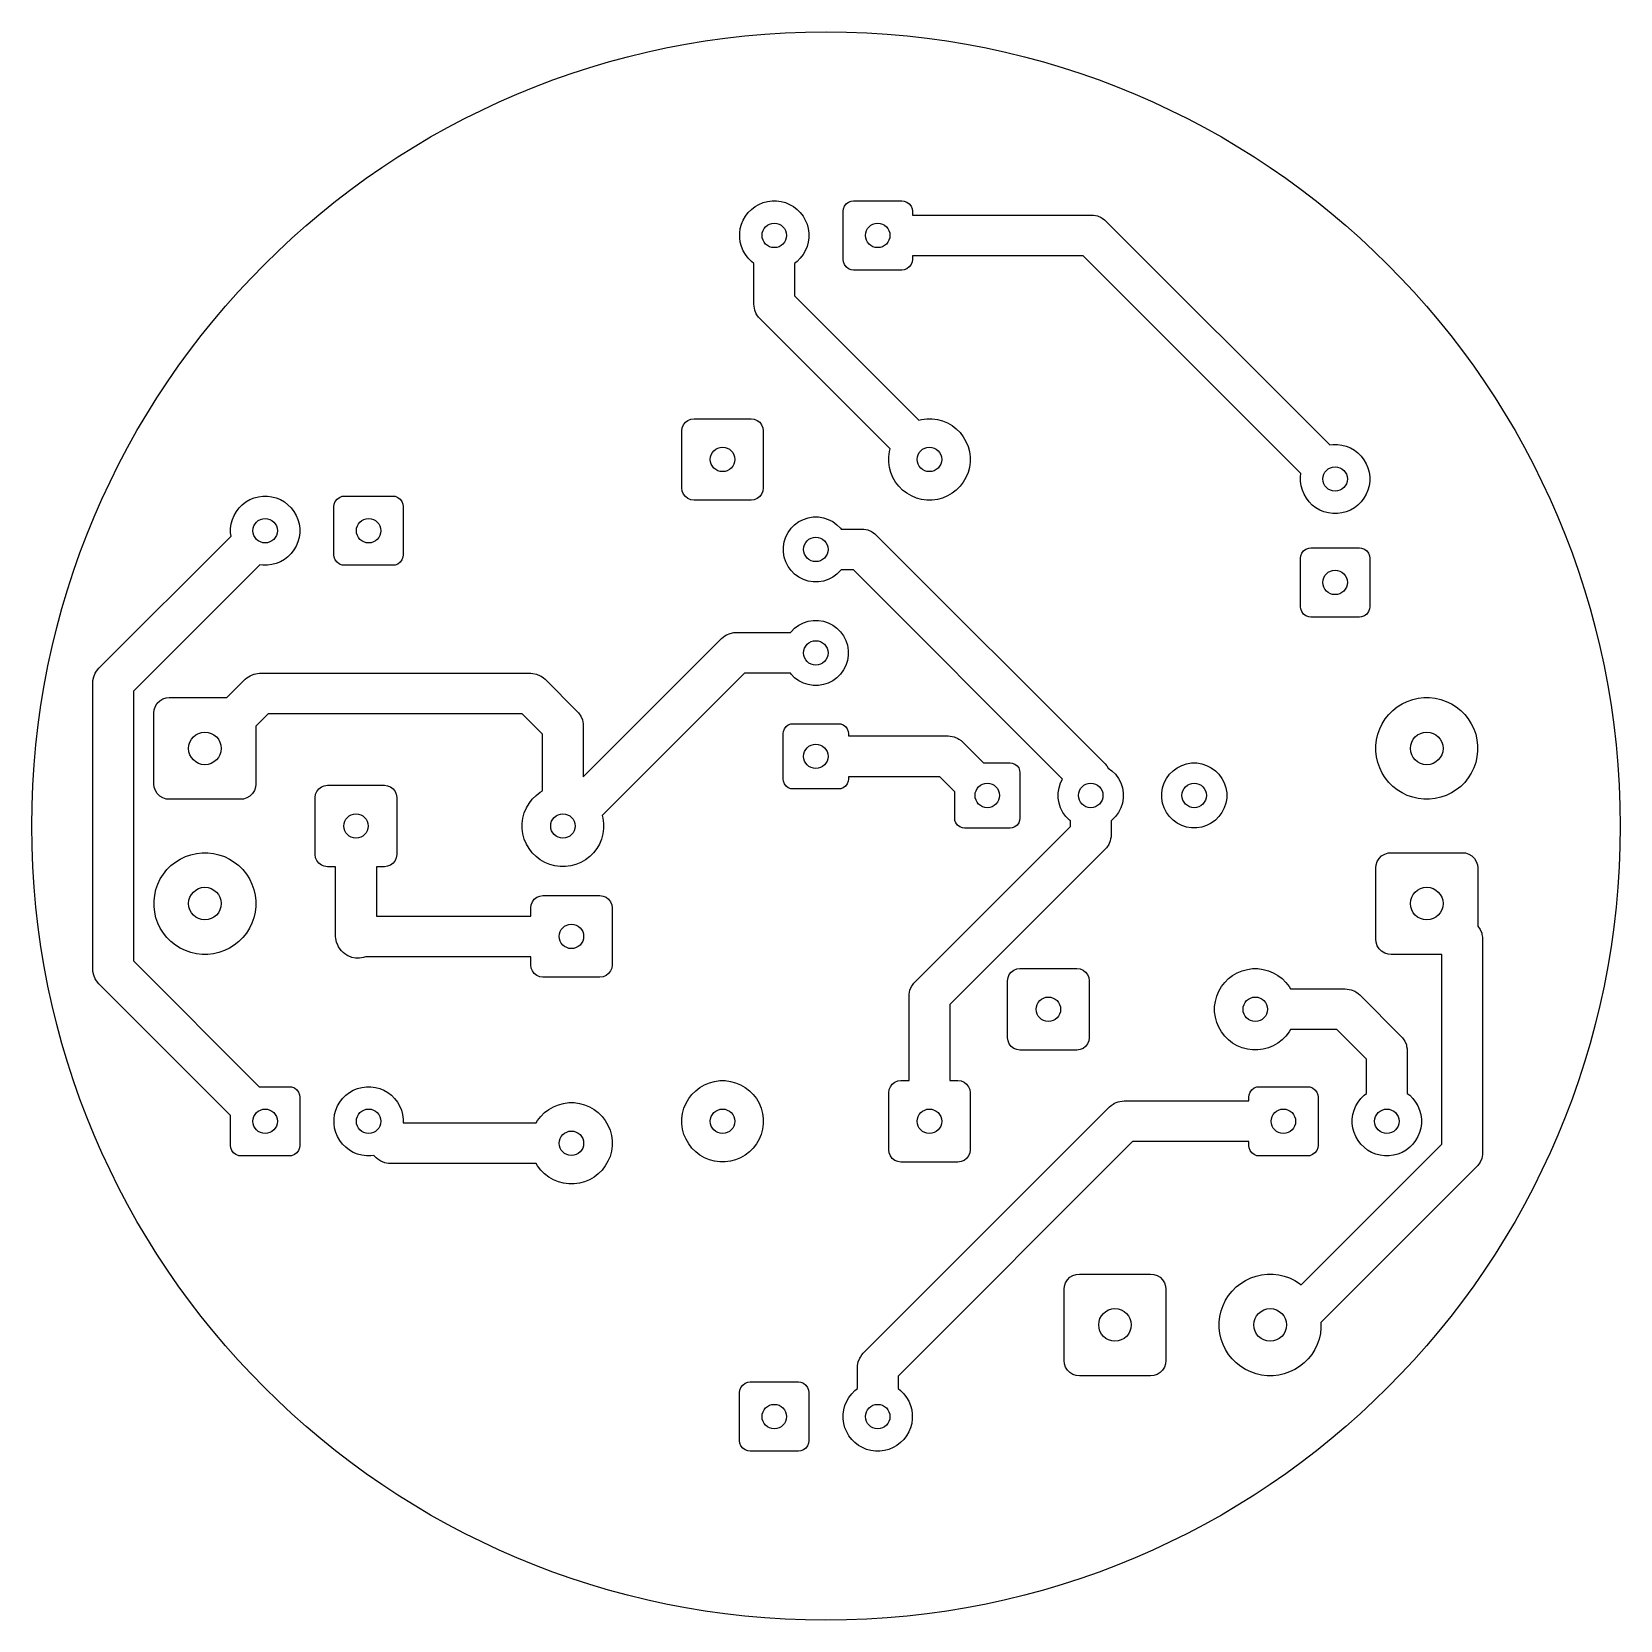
# Model space of a CAD drawing. Header units: millimetres. Extents: x -39 to 39, y -39 to 39.
import ezdxf

# ---------------------------------------------------------------- set-up
doc = ezdxf.new("R2010")
doc.units = ezdxf.units.MM
doc.layers.add('B.Cu', color=153, linetype='CONTINUOUS', true_color=0x4d7fc4)

msp = doc.modelspace()

# ---------------------------------------------------------------- linework, layer by layer
at = {"layer": 'B.Cu', "linetype": 'CONTINUOUS'}
for p, q in [((-3.484469, 30.413498), (-3.291891, 30.524684)), ((-3.291891, 30.524684), (-3.086447, 30.609781)), ((-3.086447, 30.609781), (-2.871654, 30.667335)), ((-2.871654, 30.667335), (-2.651185, 30.69636)), ((-2.651185, 30.69636), (-2.428815, 30.69636)), ((-2.428815, 30.69636), (-2.208346, 30.667335)), ((-2.208346, 30.667335), (-1.993553, 30.609781)), ((-1.993553, 30.609781), (-1.788109, 30.524684)), ((-1.788109, 30.524684), (-1.595531, 30.413498)), ((0.851655, 30.298408), (0.902384, 30.434417)), ((0.902384, 30.434417), (0.989376, 30.550624)), ((0.989376, 30.550624), (1.105583, 30.637616)), ((1.105583, 30.637616), (1.241592, 30.688345)), ((1.241592, 30.688345), (1.35, 30.7)), ((1.35, 30.7), (3.73, 30.7)), ((3.73, 30.7), (3.838408, 30.688345)), ((3.838408, 30.688345), (3.974417, 30.637616)), ((3.974417, 30.637616), (4.090624, 30.550624)), ((4.090624, 30.550624), (4.177616, 30.434417)), ((4.177616, 30.434417), (4.228345, 30.298408)), ((-4.149781, 29.546447), (-4.064684, 29.751891)), ((-4.064684, 29.751891), (-3.953498, 29.944469)), ((-3.953498, 29.944469), (-3.818128, 30.120888)), ((-3.818128, 30.120888), (-3.660888, 30.278128)), ((-3.660888, 30.278128), (-3.484469, 30.413498)), ((-1.595531, 30.413498), (-1.419112, 30.278128)), ((-1.419112, 30.278128), (-1.261872, 30.120888)), ((-1.261872, 30.120888), (-1.126502, 29.944469)), ((-1.126502, 29.944469), (-1.015316, 29.751891)), ((-1.015316, 29.751891), (-0.930219, 29.546447)), ((0.84, 30.19), (0.851655, 30.298408)), ((0.84, 27.81), (0.84, 30.19)), ((4.228345, 30.298408), (4.24, 30.19)), ((4.24, 30.19), (4.24, 30)), ((4.24, 30), (13.04, 30)), ((13.04, 30), (13.138017, 29.995185)), ((13.138017, 29.995185), (13.330285, 29.95694)), ((13.330285, 29.95694), (13.511397, 29.881921)), ((13.511397, 29.881921), (13.558012, 29.850774)), ((13.558012, 29.850774), (13.674394, 29.773011)), ((13.674394, 29.773011), (13.747107, 29.707107)), ((13.747107, 29.707107), (24.737742, 18.716472)), ((-4.23636, 29.111185), (-4.207335, 29.331654)), ((-4.23636, 28.888815), (-4.23636, 29.111185)), ((-4.207335, 28.668346), (-4.23636, 28.888815)), ((-4.207335, 29.331654), (-4.149781, 29.546447)), ((-0.930219, 29.546447), (-0.872665, 29.331654)), ((-0.872665, 29.331654), (-0.84364, 29.111185)), ((-0.84364, 28.888815), (-0.872665, 28.668346)), ((-0.84364, 29.111185), (-0.84364, 28.888815)), ((-4.149781, 28.453553), (-4.207335, 28.668346)), ((-4.064684, 28.248109), (-4.149781, 28.453553)), ((-3.953498, 28.055531), (-4.064684, 28.248109)), ((-1.015316, 28.248109), (-1.126502, 28.055531)), ((-0.930219, 28.453553), (-1.015316, 28.248109)), ((-0.872665, 28.668346), (-0.930219, 28.453553)), ((-3.818128, 27.879112), (-3.953498, 28.055531)), ((-3.660888, 27.721872), (-3.818128, 27.879112)), ((-3.54, 27.629113), (-3.660888, 27.721872)), ((-3.54, 25.62), (-3.54, 27.629113)), ((-1.419112, 27.721872), (-1.54, 27.629113)), ((-1.54, 27.629113), (-1.54, 26.034214)), ((-1.261872, 27.879112), (-1.419112, 27.721872)), ((-1.126502, 28.055531), (-1.261872, 27.879112)), ((0.851655, 27.701592), (0.84, 27.81)), ((0.902384, 27.565583), (0.851655, 27.701592)), ((0.989376, 27.449376), (0.902384, 27.565583)), ((1.105583, 27.362384), (0.989376, 27.449376)), ((1.241592, 27.311655), (1.105583, 27.362384)), ((1.35, 27.3), (1.241592, 27.311655)), ((3.838408, 27.311655), (3.73, 27.3)), ((3.974417, 27.362384), (3.838408, 27.311655)), ((4.090624, 27.449376), (3.974417, 27.362384)), ((4.177616, 27.565583), (4.090624, 27.449376)), ((4.228345, 27.701592), (4.177616, 27.565583)), ((4.24, 27.81), (4.228345, 27.701592)), ((12.625786, 28), (4.24, 28)), ((4.24, 28), (4.24, 27.81)), ((23.323528, 17.302258), (12.625786, 28)), ((3.73, 27.3), (1.35, 27.3)), ((-1.54, 26.034214), (4.565858, 19.928356)), ((-3.535185, 25.521983), (-3.54, 25.62)), ((-3.49694, 25.329715), (-3.535185, 25.521983)), ((-3.421921, 25.148603), (-3.49694, 25.329715)), ((-3.390774, 25.101988), (-3.421921, 25.148603)), ((-3.313011, 24.985606), (-3.390774, 25.101988)), ((-3.247107, 24.912893), (-3.313011, 24.985606)), ((3.151644, 18.514142), (-3.247107, 24.912893)), ((-7.08, 19.4), (-7.059555, 19.555291)), ((-7.059555, 19.555291), (-6.999615, 19.7)), ((-6.999615, 19.7), (-6.904264, 19.824264)), ((-6.904264, 19.824264), (-6.78, 19.919615)), ((-6.78, 19.919615), (-6.635291, 19.979555)), ((-6.635291, 19.979555), (-6.48, 20)), ((-6.48, 20), (-3.68, 20)), ((-3.68, 20), (-3.524709, 19.979555)), ((-3.524709, 19.979555), (-3.38, 19.919615)), ((-3.38, 19.919615), (-3.255736, 19.824264)), ((-3.255736, 19.824264), (-3.160385, 19.7)), ((-3.160385, 19.7), (-3.100445, 19.555291)), ((-3.100445, 19.555291), (-3.08, 19.4)), ((4.565858, 19.928356), (4.689819, 19.961571)), ((4.689819, 19.961571), (4.949194, 19.995718)), ((4.949194, 19.995718), (5.210806, 19.995718)), ((5.210806, 19.995718), (5.470181, 19.961571)), ((5.470181, 19.961571), (5.722879, 19.89386)), ((5.722879, 19.89386), (5.964577, 19.793745)), ((5.964577, 19.793745), (6.19114, 19.662939)), ((6.19114, 19.662939), (6.398692, 19.50368)), ((6.398692, 19.50368), (6.58368, 19.318692)), ((-7.08, 16.6), (-7.08, 19.4)), ((-3.08, 19.4), (-3.08, 16.6)), ((6.58368, 19.318692), (6.742939, 19.11114)), ((6.742939, 19.11114), (6.873745, 18.884577)), ((6.873745, 18.884577), (6.97386, 18.642879)), ((24.737742, 18.716472), (24.888815, 18.73636)), ((24.888815, 18.73636), (25.111185, 18.73636)), ((25.111185, 18.73636), (25.331654, 18.707335)), ((3.084282, 18.130806), (3.118429, 18.390181)), ((3.084282, 17.869194), (3.084282, 18.130806)), ((3.118429, 18.390181), (3.151644, 18.514142)), ((6.97386, 18.642879), (7.041571, 18.390181)), ((7.041571, 18.390181), (7.075718, 18.130806)), ((7.075718, 18.130806), (7.075718, 17.869194)), ((25.331654, 18.707335), (25.546447, 18.649781)), ((25.546447, 18.649781), (25.751891, 18.564684)), ((25.751891, 18.564684), (25.944469, 18.453498)), ((25.944469, 18.453498), (26.120888, 18.318128)), ((26.120888, 18.318128), (26.278128, 18.160888)), ((26.278128, 18.160888), (26.413498, 17.984469)), ((26.413498, 17.984469), (26.524684, 17.791891)), ((3.118429, 17.609819), (3.084282, 17.869194)), ((3.18614, 17.357121), (3.118429, 17.609819)), ((3.286255, 17.115423), (3.18614, 17.357121)), ((6.97386, 17.357121), (6.873745, 17.115423)), ((7.041571, 17.609819), (6.97386, 17.357121)), ((7.075718, 17.869194), (7.041571, 17.609819)), ((23.30364, 17.151185), (23.323528, 17.302258)), ((26.524684, 17.791891), (26.609781, 17.586447)), ((26.609781, 17.586447), (26.667335, 17.371654)), ((26.667335, 17.371654), (26.69636, 17.151185)), ((-7.059555, 16.444709), (-7.08, 16.6)), ((-6.999615, 16.3), (-7.059555, 16.444709)), ((-3.100445, 16.444709), (-3.160385, 16.3)), ((-3.08, 16.6), (-3.100445, 16.444709)), ((3.417061, 16.88886), (3.286255, 17.115423)), ((3.57632, 16.681308), (3.417061, 16.88886)), ((3.761308, 16.49632), (3.57632, 16.681308)), ((3.96886, 16.337061), (3.761308, 16.49632)), ((6.398692, 16.49632), (6.19114, 16.337061)), ((6.58368, 16.681308), (6.398692, 16.49632)), ((6.742939, 16.88886), (6.58368, 16.681308)), ((6.873745, 17.115423), (6.742939, 16.88886)), ((23.30364, 16.928815), (23.30364, 17.151185)), ((23.332665, 16.708346), (23.30364, 16.928815)), ((23.390219, 16.493553), (23.332665, 16.708346)), ((23.475316, 16.288109), (23.390219, 16.493553)), ((26.609781, 16.493553), (26.524684, 16.288109)), ((26.667335, 16.708346), (26.609781, 16.493553)), ((26.69636, 16.928815), (26.667335, 16.708346)), ((26.69636, 17.151185), (26.69636, 16.928815)), ((-28.953498, 15.444469), (-28.818128, 15.620888)), ((-28.818128, 15.620888), (-28.660888, 15.778128)), ((-28.660888, 15.778128), (-28.484469, 15.913498)), ((-28.484469, 15.913498), (-28.291891, 16.024684)), ((-28.291891, 16.024684), (-28.086447, 16.109781)), ((-28.086447, 16.109781), (-27.871654, 16.167335)), ((-27.871654, 16.167335), (-27.651185, 16.19636)), ((-27.651185, 16.19636), (-27.428815, 16.19636)), ((-27.428815, 16.19636), (-27.208346, 16.167335)), ((-27.208346, 16.167335), (-26.993553, 16.109781)), ((-26.993553, 16.109781), (-26.788109, 16.024684)), ((-26.788109, 16.024684), (-26.595531, 15.913498)), ((-26.595531, 15.913498), (-26.419112, 15.778128)), ((-26.419112, 15.778128), (-26.261872, 15.620888)), ((-26.261872, 15.620888), (-26.126502, 15.444469)), ((-24.16, 15.69), (-24.148345, 15.798408)), ((-24.16, 13.31), (-24.16, 15.69)), ((-24.148345, 15.798408), (-24.097616, 15.934417)), ((-24.097616, 15.934417), (-24.010624, 16.050624)), ((-24.010624, 16.050624), (-23.894417, 16.137616)), ((-23.894417, 16.137616), (-23.758408, 16.188345)), ((-23.758408, 16.188345), (-23.65, 16.2)), ((-23.65, 16.2), (-21.27, 16.2)), ((-21.27, 16.2), (-21.161592, 16.188345)), ((-21.161592, 16.188345), (-21.025583, 16.137616)), ((-21.025583, 16.137616), (-20.909376, 16.050624)), ((-20.909376, 16.050624), (-20.822384, 15.934417)), ((-20.822384, 15.934417), (-20.771655, 15.798408)), ((-20.771655, 15.798408), (-20.76, 15.69)), ((-20.76, 15.69), (-20.76, 13.31)), ((-6.904264, 16.175736), (-6.999615, 16.3)), ((-6.78, 16.080385), (-6.904264, 16.175736)), ((-6.635291, 16.020445), (-6.78, 16.080385)), ((-6.48, 16), (-6.635291, 16.020445)), ((-3.68, 16), (-6.48, 16)), ((-3.524709, 16.020445), (-3.68, 16)), ((-3.38, 16.080385), (-3.524709, 16.020445)), ((-3.255736, 16.175736), (-3.38, 16.080385)), ((-3.160385, 16.3), (-3.255736, 16.175736)), ((4.195423, 16.206255), (3.96886, 16.337061)), ((4.437121, 16.10614), (4.195423, 16.206255)), ((4.689819, 16.038429), (4.437121, 16.10614)), ((4.949194, 16.004282), (4.689819, 16.038429)), ((5.210806, 16.004282), (4.949194, 16.004282)), ((5.470181, 16.038429), (5.210806, 16.004282)), ((5.722879, 16.10614), (5.470181, 16.038429)), ((5.964577, 16.206255), (5.722879, 16.10614)), ((6.19114, 16.337061), (5.964577, 16.206255)), ((23.586502, 16.095531), (23.475316, 16.288109)), ((23.721872, 15.919112), (23.586502, 16.095531)), ((23.879112, 15.761872), (23.721872, 15.919112)), ((24.055531, 15.626502), (23.879112, 15.761872)), ((24.248109, 15.515316), (24.055531, 15.626502)), ((25.944469, 15.626502), (25.751891, 15.515316)), ((26.120888, 15.761872), (25.944469, 15.626502)), ((26.278128, 15.919112), (26.120888, 15.761872)), ((26.413498, 16.095531), (26.278128, 15.919112)), ((26.524684, 16.288109), (26.413498, 16.095531)), ((-29.23636, 14.611185), (-29.207335, 14.831654)), ((-29.207335, 14.831654), (-29.149781, 15.046447)), ((-29.149781, 15.046447), (-29.064684, 15.251891)), ((-29.064684, 15.251891), (-28.953498, 15.444469)), ((-26.126502, 15.444469), (-26.015316, 15.251891)), ((-26.015316, 15.251891), (-25.930219, 15.046447)), ((-25.930219, 15.046447), (-25.872665, 14.831654)), ((-25.872665, 14.831654), (-25.84364, 14.611185)), ((-1.539117, 14.79665), (-1.335998, 14.944224)), ((-1.335998, 14.944224), (-1.112293, 15.058207)), ((-1.112293, 15.058207), (-0.873513, 15.135792)), ((-0.873513, 15.135792), (-0.625535, 15.175068)), ((-0.625535, 15.175068), (-0.374465, 15.175068)), ((-0.374465, 15.175068), (-0.126487, 15.135792)), ((-0.126487, 15.135792), (0.112293, 15.058207)), ((0.112293, 15.058207), (0.335998, 14.944224)), ((0.335998, 14.944224), (0.539117, 14.79665)), ((24.453553, 15.430219), (24.248109, 15.515316)), ((24.668346, 15.372665), (24.453553, 15.430219)), ((24.888815, 15.34364), (24.668346, 15.372665)), ((25.111185, 15.34364), (24.888815, 15.34364)), ((25.331654, 15.372665), (25.111185, 15.34364)), ((25.546447, 15.430219), (25.331654, 15.372665)), ((25.751891, 15.515316), (25.546447, 15.430219)), ((-35.707107, 7.747107), (-29.216472, 14.237743)), ((-29.23636, 14.388815), (-29.23636, 14.611185)), ((-29.216472, 14.237743), (-29.23636, 14.388815)), ((-25.872665, 14.168346), (-25.930219, 13.953553)), ((-25.84364, 14.388815), (-25.872665, 14.168346)), ((-25.84364, 14.611185), (-25.84364, 14.388815)), ((-2.055792, 13.953513), (-1.978207, 14.192293)), ((-1.978207, 14.192293), (-1.864224, 14.415998)), ((-1.864224, 14.415998), (-1.71665, 14.619117)), ((-1.71665, 14.619117), (-1.539117, 14.79665)), ((0.539117, 14.79665), (0.71665, 14.619117)), ((0.71665, 14.619117), (0.74507, 14.58)), ((0.74507, 14.58), (1.762741, 14.58)), ((1.762741, 14.58), (1.860758, 14.575185)), ((1.860758, 14.575185), (2.053026, 14.53694)), ((2.053026, 14.53694), (2.234138, 14.461921)), ((2.234138, 14.461921), (2.280753, 14.430774)), ((2.280753, 14.430774), (2.397135, 14.353011)), ((2.397135, 14.353011), (2.469848, 14.287107)), ((2.469848, 14.287107), (13.707107, 3.049848)), ((-26.261872, 13.379112), (-26.419112, 13.221872)), ((-26.126502, 13.555531), (-26.261872, 13.379112)), ((-26.015316, 13.748109), (-26.126502, 13.555531)), ((-25.930219, 13.953553), (-26.015316, 13.748109)), ((-24.148345, 13.201592), (-24.16, 13.31)), ((-20.76, 13.31), (-20.771655, 13.201592)), ((-2.095068, 13.705535), (-2.055792, 13.953513)), ((-2.095068, 13.454465), (-2.095068, 13.705535)), ((-2.055792, 13.206487), (-2.095068, 13.454465)), ((23.311655, 13.258408), (23.362384, 13.394417)), ((23.362384, 13.394417), (23.449376, 13.510624)), ((23.449376, 13.510624), (23.565583, 13.597616)), ((23.565583, 13.597616), (23.701592, 13.648345)), ((23.701592, 13.648345), (23.81, 13.66)), ((23.81, 13.66), (26.19, 13.66)), ((26.19, 13.66), (26.298408, 13.648345)), ((26.298408, 13.648345), (26.434417, 13.597616)), ((26.434417, 13.597616), (26.550624, 13.510624)), ((26.550624, 13.510624), (26.637616, 13.394417)), ((26.637616, 13.394417), (26.688345, 13.258408)), ((-27.802258, 12.823529), (-34, 6.625786)), ((-27.651185, 12.80364), (-27.802258, 12.823529)), ((-27.428815, 12.80364), (-27.651185, 12.80364)), ((-27.208346, 12.832665), (-27.428815, 12.80364)), ((-26.993553, 12.890219), (-27.208346, 12.832665)), ((-26.788109, 12.975316), (-26.993553, 12.890219)), ((-26.595531, 13.086502), (-26.788109, 12.975316)), ((-26.419112, 13.221872), (-26.595531, 13.086502)), ((-24.097616, 13.065583), (-24.148345, 13.201592)), ((-24.010624, 12.949376), (-24.097616, 13.065583)), ((-23.894417, 12.862384), (-24.010624, 12.949376)), ((-23.758408, 12.811655), (-23.894417, 12.862384)), ((-23.65, 12.8), (-23.758408, 12.811655)), ((-21.27, 12.8), (-23.65, 12.8)), ((-21.161592, 12.811655), (-21.27, 12.8)), ((-21.025583, 12.862384), (-21.161592, 12.811655)), ((-20.909376, 12.949376), (-21.025583, 12.862384)), ((-20.822384, 13.065583), (-20.909376, 12.949376)), ((-20.771655, 13.201592), (-20.822384, 13.065583)), ((-1.978207, 12.967707), (-2.055792, 13.206487)), ((-1.864224, 12.744002), (-1.978207, 12.967707)), ((-1.71665, 12.540883), (-1.864224, 12.744002)), ((-1.539117, 12.36335), (-1.71665, 12.540883)), ((0.71665, 12.540883), (0.539117, 12.36335)), ((0.74507, 12.58), (0.71665, 12.540883)), ((1.348527, 12.58), (0.74507, 12.58)), ((11.621178, 2.307349), (1.348527, 12.58)), ((23.3, 13.15), (23.311655, 13.258408)), ((23.3, 10.77), (23.3, 13.15)), ((26.688345, 13.258408), (26.7, 13.15)), ((26.7, 13.15), (26.7, 10.77)), ((-1.335998, 12.215776), (-1.539117, 12.36335)), ((-1.112293, 12.101793), (-1.335998, 12.215776)), ((-0.873513, 12.024208), (-1.112293, 12.101793)), ((-0.625535, 11.984932), (-0.873513, 12.024208)), ((-0.374465, 11.984932), (-0.625535, 11.984932)), ((-0.126487, 12.024208), (-0.374465, 11.984932)), ((0.112293, 12.101793), (-0.126487, 12.024208)), ((0.335998, 12.215776), (0.112293, 12.101793)), ((0.539117, 12.36335), (0.335998, 12.215776)), ((23.311655, 10.661592), (23.3, 10.77)), ((23.362384, 10.525583), (23.311655, 10.661592)), ((23.449376, 10.409376), (23.362384, 10.525583)), ((23.565583, 10.322384), (23.449376, 10.409376)), ((23.701592, 10.271655), (23.565583, 10.322384)), ((23.81, 10.26), (23.701592, 10.271655)), ((26.19, 10.26), (23.81, 10.26)), ((26.298408, 10.271655), (26.19, 10.26)), ((26.434417, 10.322384), (26.298408, 10.271655)), ((26.550624, 10.409376), (26.434417, 10.322384)), ((26.637616, 10.525583), (26.550624, 10.409376)), ((26.688345, 10.661592), (26.637616, 10.525583)), ((26.7, 10.77), (26.688345, 10.661592)), ((-4.960125, 9.335998), (-4.891397, 9.381921)), ((-4.891397, 9.381921), (-4.710285, 9.45694)), ((-4.710285, 9.45694), (-4.518017, 9.495185)), ((-4.518017, 9.495185), (-4.42, 9.5)), ((-4.42, 9.5), (-1.74507, 9.5)), ((-1.74507, 9.5), (-1.71665, 9.539117)), ((-1.71665, 9.539117), (-1.539117, 9.71665)), ((-1.539117, 9.71665), (-1.335998, 9.864224)), ((-1.335998, 9.864224), (-1.112293, 9.978207)), ((-1.112293, 9.978207), (-0.873513, 10.055792)), ((-0.873513, 10.055792), (-0.625535, 10.095068)), ((-0.625535, 10.095068), (-0.374465, 10.095068)), ((-0.374465, 10.095068), (-0.126487, 10.055792)), ((-0.126487, 10.055792), (0.112293, 9.978207)), ((0.112293, 9.978207), (0.335998, 9.864224)), ((0.335998, 9.864224), (0.539117, 9.71665)), ((0.539117, 9.71665), (0.71665, 9.539117)), ((0.71665, 9.539117), (0.864224, 9.335998)), ((-11.92, 2.414214), (-5.127107, 9.207107)), ((-5.127107, 9.207107), (-5.054394, 9.27301)), ((-5.054394, 9.27301), (-4.960125, 9.335998)), ((0.864224, 9.335998), (0.978207, 9.112293)), ((0.978207, 9.112293), (1.055792, 8.873513)), ((1.055792, 8.873513), (1.095068, 8.625535)), ((1.095068, 8.625535), (1.095068, 8.374465)), ((0.978207, 7.887707), (0.864224, 7.664002)), ((1.055792, 8.126487), (0.978207, 7.887707)), ((1.095068, 8.374465), (1.055792, 8.126487)), ((-36, 7.04), (-35.995185, 7.138017)), ((-36, -7.04), (-36, 7.04)), ((-35.995185, 7.138017), (-35.95694, 7.330285)), ((-35.95694, 7.330285), (-35.881921, 7.511397)), ((-35.881921, 7.511397), (-35.850774, 7.558013)), ((-35.850774, 7.558013), (-35.773011, 7.674394)), ((-35.773011, 7.674394), (-35.707107, 7.747107)), ((-29.414213, 6.31), (-28.517107, 7.207106)), ((-28.517107, 7.207106), (-28.444394, 7.27301)), ((-28.444394, 7.27301), (-28.281397, 7.381921)), ((-28.281397, 7.381921), (-28.100285, 7.45694)), ((-28.100285, 7.45694), (-28.080462, 7.460883)), ((-28.080462, 7.460883), (-27.908017, 7.495185)), ((-27.908017, 7.495185), (-27.81, 7.5)), ((-27.81, 7.5), (-14.5, 7.5)), ((-14.5, 7.5), (-14.401983, 7.495185)), ((-14.401983, 7.495185), (-14.209715, 7.45694)), ((-14.209715, 7.45694), (-14.028603, 7.381921)), ((-14.028603, 7.381921), (-13.981988, 7.350774)), ((-13.981988, 7.350774), (-13.865606, 7.273011)), ((-13.865606, 7.273011), (-13.792893, 7.207107)), ((-13.792893, 7.207107), (-12.212894, 5.627107)), ((-4.005786, 7.5), (-10.991645, 0.514142)), ((-1.74507, 7.5), (-4.005786, 7.5)), ((-1.71665, 7.460883), (-1.74507, 7.5)), ((-1.539117, 7.28335), (-1.71665, 7.460883)), ((-1.335998, 7.135776), (-1.539117, 7.28335)), ((-1.112293, 7.021793), (-1.335998, 7.135776)), ((-0.873513, 6.944208), (-1.112293, 7.021793)), ((0.112293, 7.021793), (-0.126487, 6.944208)), ((0.335998, 7.135776), (0.112293, 7.021793)), ((0.539117, 7.28335), (0.335998, 7.135776)), ((0.71665, 7.460883), (0.539117, 7.28335)), ((0.864224, 7.664002), (0.71665, 7.460883)), ((-34, 6.625786), (-34, -6.625786)), ((-32.566964, 6.239731), (-32.401663, 6.294505)), ((-32.401663, 6.294505), (-32.25, 6.31)), ((-32.25, 6.31), (-29.414213, 6.31)), ((-0.625535, 6.904932), (-0.873513, 6.944208)), ((-0.374465, 6.904932), (-0.625535, 6.904932)), ((-0.126487, 6.944208), (-0.374465, 6.904932)), ((28.807911, 6.212293), (29.081234, 6.274678)), ((29.081234, 6.274678), (29.359824, 6.306067)), ((29.359824, 6.306067), (29.640176, 6.306067)), ((29.640176, 6.306067), (29.918766, 6.274678)), ((29.918766, 6.274678), (30.192089, 6.212293)), ((-33, 5.56), (-32.984505, 5.711663)), ((-33, 2.06), (-33, 5.56)), ((-32.984505, 5.711663), (-32.929731, 5.876964)), ((-32.929731, 5.876964), (-32.838312, 6.025177)), ((-32.838312, 6.025177), (-32.715177, 6.148312)), ((-32.715177, 6.148312), (-32.566964, 6.239731)), ((-27.395787, 5.5), (-28, 4.895787)), ((-14.914214, 5.5), (-27.395787, 5.5)), ((-13.92, 4.505787), (-14.914214, 5.5)), ((-12.212894, 5.627107), (-12.14699, 5.554394)), ((-12.14699, 5.554394), (-12.038079, 5.391397)), ((27.461098, 5.256678), (27.635895, 5.475866)), ((27.635895, 5.475866), (27.834134, 5.674105)), ((27.834134, 5.674105), (28.053322, 5.848902)), ((28.053322, 5.848902), (28.290703, 5.998059)), ((28.290703, 5.998059), (28.543291, 6.119699)), ((28.543291, 6.119699), (28.807911, 6.212293)), ((30.192089, 6.212293), (30.456709, 6.119699)), ((30.456709, 6.119699), (30.709297, 5.998059)), ((30.709297, 5.998059), (30.946678, 5.848902)), ((30.946678, 5.848902), (31.165866, 5.674105)), ((31.165866, 5.674105), (31.364105, 5.475866)), ((31.364105, 5.475866), (31.538902, 5.256678)), ((-28, 4.895787), (-28, 2.06)), ((-12.038079, 5.391397), (-11.96306, 5.210285)), ((-11.96306, 5.210285), (-11.924815, 5.018017)), ((-11.924815, 5.018017), (-11.92, 4.92)), ((-11.92, 4.92), (-11.92, 2.414214)), ((-2.08903, 4.642031), (-2.041286, 4.77004)), ((-2.041286, 4.77004), (-1.959411, 4.879411)), ((-1.959411, 4.879411), (-1.85004, 4.961286)), ((-1.85004, 4.961286), (-1.722031, 5.00903)), ((-1.722031, 5.00903), (-1.62, 5.02)), ((-1.62, 5.02), (0.62, 5.02)), ((0.62, 5.02), (0.722031, 5.00903)), ((0.722031, 5.00903), (0.85004, 4.961286)), ((0.85004, 4.961286), (0.959411, 4.879411)), ((0.959411, 4.879411), (1.041286, 4.77004)), ((1.041286, 4.77004), (1.08903, 4.642031)), ((27.097707, 4.502089), (27.190301, 4.766709)), ((27.190301, 4.766709), (27.311941, 5.019297)), ((27.311941, 5.019297), (27.461098, 5.256678)), ((31.538902, 5.256678), (31.688059, 5.019297)), ((31.688059, 5.019297), (31.809699, 4.766709)), ((31.809699, 4.766709), (31.902293, 4.502089)), ((-13.92, 1.727106), (-13.92, 4.505787)), ((-2.1, 4.54), (-2.08903, 4.642031)), ((-2.1, 2.3), (-2.1, 4.54)), ((1.08903, 4.642031), (1.1, 4.54)), ((1.1, 4.54), (1.1, 4.42)), ((1.1, 4.42), (6, 4.42)), ((6, 4.42), (6.098017, 4.415185)), ((6.098017, 4.415185), (6.290285, 4.37694)), ((6.290285, 4.37694), (6.471397, 4.301921)), ((6.471397, 4.301921), (6.518012, 4.270774)), ((6.518012, 4.270774), (6.634394, 4.193011)), ((6.634394, 4.193011), (6.707107, 4.127107)), ((6.707107, 4.127107), (7.734214, 3.1)), ((27.003933, 3.950176), (27.035322, 4.228766)), ((27.003933, 3.669824), (27.003933, 3.950176)), ((27.035322, 4.228766), (27.097707, 4.502089)), ((31.902293, 4.502089), (31.964678, 4.228766)), ((31.964678, 4.228766), (31.996067, 3.950176)), ((31.996067, 3.950176), (31.996067, 3.669824)), ((27.035322, 3.391234), (27.003933, 3.669824)), ((27.097707, 3.117911), (27.035322, 3.391234)), ((31.964678, 3.391234), (31.902293, 3.117911)), ((31.996067, 3.669824), (31.964678, 3.391234)), ((5.585786, 2.42), (1.1, 2.42)), ((1.1, 2.42), (1.1, 2.3)), ((6.32, 1.685786), (5.585786, 2.42)), ((7.734214, 3.1), (9.04, 3.1)), ((9.04, 3.1), (9.142031, 3.08903)), ((9.142031, 3.08903), (9.27004, 3.041286)), ((9.27004, 3.041286), (9.379411, 2.959411)), ((9.379411, 2.959411), (9.461286, 2.85004)), ((9.461286, 2.85004), (9.50903, 2.722031)), ((9.50903, 2.722031), (9.52, 2.62)), ((9.52, 2.62), (9.52, 0.38)), ((13.707107, 3.049848), (13.77301, 2.977135)), ((13.77301, 2.977135), (13.792074, 2.948603)), ((13.792074, 2.948603), (13.860206, 2.846636)), ((13.860206, 2.846636), (14.039117, 2.71665)), ((14.039117, 2.71665), (14.21665, 2.539117)), ((14.21665, 2.539117), (14.364224, 2.335998)), ((16.715776, 2.335998), (16.86335, 2.539117)), ((16.86335, 2.539117), (17.040883, 2.71665)), ((17.040883, 2.71665), (17.244002, 2.864224)), ((17.244002, 2.864224), (17.467707, 2.978207)), ((17.467707, 2.978207), (17.706487, 3.055792)), ((17.706487, 3.055792), (17.954465, 3.095068)), ((17.954465, 3.095068), (18.205535, 3.095068)), ((18.205535, 3.095068), (18.453513, 3.055792)), ((18.453513, 3.055792), (18.692293, 2.978207)), ((18.692293, 2.978207), (18.915998, 2.864224)), ((18.915998, 2.864224), (19.119117, 2.71665)), ((19.119117, 2.71665), (19.29665, 2.539117)), ((19.29665, 2.539117), (19.444224, 2.335998)), ((27.190301, 2.853291), (27.097707, 3.117911)), ((27.311941, 2.600703), (27.190301, 2.853291)), ((27.461098, 2.363322), (27.311941, 2.600703)), ((27.635895, 2.144134), (27.461098, 2.363322)), ((31.538902, 2.363322), (31.364105, 2.144134)), ((31.688059, 2.600703), (31.538902, 2.363322)), ((31.809699, 2.853291), (31.688059, 2.600703)), ((31.902293, 3.117911), (31.809699, 2.853291)), ((-32.984505, 1.908337), (-33, 2.06)), ((-32.929731, 1.743036), (-32.984505, 1.908337)), ((-32.838312, 1.594823), (-32.929731, 1.743036)), ((-32.715177, 1.471688), (-32.838312, 1.594823)), ((-28.161688, 1.594823), (-28.284823, 1.471688)), ((-28.070269, 1.743036), (-28.161688, 1.594823)), ((-28.015495, 1.908337), (-28.070269, 1.743036)), ((-28, 2.06), (-28.015495, 1.908337)), ((-25.059555, 1.555291), (-24.999615, 1.7)), ((-24.999615, 1.7), (-24.904264, 1.824264)), ((-24.904264, 1.824264), (-24.78, 1.919615)), ((-24.78, 1.919615), (-24.635291, 1.979555)), ((-24.635291, 1.979555), (-24.48, 2)), ((-24.48, 2), (-21.68, 2)), ((-21.68, 2), (-21.524709, 1.979555)), ((-21.524709, 1.979555), (-21.38, 1.919615)), ((-21.38, 1.919615), (-21.255736, 1.824264)), ((-21.255736, 1.824264), (-21.160385, 1.7)), ((-21.160385, 1.7), (-21.100445, 1.555291)), ((-14.238692, 1.50368), (-14.03114, 1.662939)), ((-14.03114, 1.662939), (-13.92, 1.727106)), ((-2.08903, 2.197969), (-2.1, 2.3)), ((-2.041286, 2.06996), (-2.08903, 2.197969)), ((-1.959411, 1.960589), (-2.041286, 2.06996)), ((-1.85004, 1.878714), (-1.959411, 1.960589)), ((-1.722031, 1.83097), (-1.85004, 1.878714)), ((-1.62, 1.82), (-1.722031, 1.83097)), ((0.62, 1.82), (-1.62, 1.82)), ((0.722031, 1.83097), (0.62, 1.82)), ((0.85004, 1.878714), (0.722031, 1.83097)), ((0.959411, 1.960589), (0.85004, 1.878714)), ((1.041286, 2.06996), (0.959411, 1.960589)), ((1.08903, 2.197969), (1.041286, 2.06996)), ((1.1, 2.3), (1.08903, 2.197969)), ((6.32, 0.38), (6.32, 1.685786)), ((11.404932, 1.625535), (11.444208, 1.873513)), ((11.404932, 1.374465), (11.404932, 1.625535)), ((11.444208, 1.873513), (11.521793, 2.112293)), ((11.521793, 2.112293), (11.621178, 2.307349)), ((14.364224, 2.335998), (14.478207, 2.112293)), ((14.478207, 2.112293), (14.555792, 1.873513)), ((14.555792, 1.873513), (14.595068, 1.625535)), ((14.595068, 1.625535), (14.595068, 1.374465)), ((16.484932, 1.625535), (16.524208, 1.873513)), ((16.484932, 1.374465), (16.484932, 1.625535)), ((16.524208, 1.873513), (16.601793, 2.112293)), ((16.601793, 2.112293), (16.715776, 2.335998)), ((19.444224, 2.335998), (19.558207, 2.112293)), ((19.558207, 2.112293), (19.635792, 1.873513)), ((19.635792, 1.873513), (19.675068, 1.625535)), ((19.675068, 1.625535), (19.675068, 1.374465)), ((27.834134, 1.945895), (27.635895, 2.144134)), ((28.053322, 1.771098), (27.834134, 1.945895)), ((28.290703, 1.621941), (28.053322, 1.771098)), ((28.543291, 1.500301), (28.290703, 1.621941)), ((30.709297, 1.621941), (30.456709, 1.500301)), ((30.946678, 1.771098), (30.709297, 1.621941)), ((31.165866, 1.945895), (30.946678, 1.771098)), ((31.364105, 2.144134), (31.165866, 1.945895)), ((-32.566964, 1.380269), (-32.715177, 1.471688)), ((-32.401663, 1.325495), (-32.566964, 1.380269)), ((-32.25, 1.31), (-32.401663, 1.325495)), ((-28.75, 1.31), (-32.25, 1.31)), ((-28.598337, 1.325495), (-28.75, 1.31)), ((-28.433036, 1.380269), (-28.598337, 1.325495)), ((-28.284823, 1.471688), (-28.433036, 1.380269)), ((-25.08, 1.4), (-25.059555, 1.555291)), ((-25.08, -1.4), (-25.08, 1.4)), ((-21.100445, 1.555291), (-21.08, 1.4)), ((-21.08, 1.4), (-21.08, -1.4)), ((-14.81386, 0.642879), (-14.713745, 0.884577)), ((-14.713745, 0.884577), (-14.582939, 1.11114)), ((-14.582939, 1.11114), (-14.42368, 1.318692)), ((-14.42368, 1.318692), (-14.238692, 1.50368)), ((11.444208, 1.126487), (11.404932, 1.374465)), ((11.521793, 0.887707), (11.444208, 1.126487)), ((11.635776, 0.664002), (11.521793, 0.887707)), ((14.478207, 0.887707), (14.364224, 0.664002)), ((14.555792, 1.126487), (14.478207, 0.887707)), ((14.595068, 1.374465), (14.555792, 1.126487)), ((16.524208, 1.126487), (16.484932, 1.374465)), ((16.601793, 0.887707), (16.524208, 1.126487)), ((16.715776, 0.664002), (16.601793, 0.887707)), ((19.558207, 0.887707), (19.444224, 0.664002)), ((19.635792, 1.126487), (19.558207, 0.887707)), ((19.675068, 1.374465), (19.635792, 1.126487)), ((28.807911, 1.407707), (28.543291, 1.500301)), ((29.081234, 1.345322), (28.807911, 1.407707)), ((29.359824, 1.313933), (29.081234, 1.345322)), ((29.640176, 1.313933), (29.359824, 1.313933)), ((29.918766, 1.345322), (29.640176, 1.313933)), ((30.192089, 1.407707), (29.918766, 1.345322)), ((30.456709, 1.500301), (30.192089, 1.407707)), ((-14.915718, 0.130806), (-14.881571, 0.390181)), ((-14.915718, -0.130806), (-14.915718, 0.130806)), ((-14.881571, 0.390181), (-14.81386, 0.642879)), ((-10.991645, 0.514142), (-10.958429, 0.390181)), ((-10.958429, 0.390181), (-10.924282, 0.130806)), ((-10.924282, 0.130806), (-10.924282, -0.130806)), ((6.33097, 0.277969), (6.32, 0.38)), ((6.378714, 0.14996), (6.33097, 0.277969)), ((6.460589, 0.040589), (6.378714, 0.14996)), ((6.56996, -0.041286), (6.460589, 0.040589)), ((9.379411, 0.040589), (9.27004, -0.041286)), ((9.461286, 0.14996), (9.379411, 0.040589)), ((9.50903, 0.277969), (9.461286, 0.14996)), ((9.52, 0.38), (9.50903, 0.277969)), ((11.78335, 0.460883), (11.635776, 0.664002)), ((11.960883, 0.28335), (11.78335, 0.460883)), ((12, 0.25493), (11.960883, 0.28335)), ((12, -0.021508), (12, 0.25493)), ((14.039117, 0.28335), (14, 0.25493)), ((14, 0.25493), (14, -0.435722)), ((14.21665, 0.460883), (14.039117, 0.28335)), ((14.364224, 0.664002), (14.21665, 0.460883)), ((16.86335, 0.460883), (16.715776, 0.664002)), ((17.040883, 0.28335), (16.86335, 0.460883)), ((17.244002, 0.135776), (17.040883, 0.28335)), ((17.467707, 0.021793), (17.244002, 0.135776)), ((17.706487, -0.055792), (17.467707, 0.021793)), ((18.692293, 0.021793), (18.453513, -0.055792)), ((18.915998, 0.135776), (18.692293, 0.021793)), ((19.119117, 0.28335), (18.915998, 0.135776)), ((19.29665, 0.460883), (19.119117, 0.28335)), ((19.444224, 0.664002), (19.29665, 0.460883)), ((-14.881571, -0.390181), (-14.915718, -0.130806)), ((-14.81386, -0.642879), (-14.881571, -0.390181)), ((-14.713745, -0.884577), (-14.81386, -0.642879)), ((-11.02614, -0.642879), (-11.126255, -0.884577)), ((-10.958429, -0.390181), (-11.02614, -0.642879)), ((-10.924282, -0.130806), (-10.958429, -0.390181)), ((4.372893, -7.648615), (12, -0.021508)), ((6.697969, -0.08903), (6.56996, -0.041286)), ((6.8, -0.1), (6.697969, -0.08903)), ((9.04, -0.1), (6.8, -0.1)), ((9.142031, -0.08903), (9.04, -0.1)), ((9.27004, -0.041286), (9.142031, -0.08903)), ((13.95694, -0.726007), (13.881921, -0.907119)), ((13.975163, -0.634393), (13.95694, -0.726007)), ((13.995185, -0.533739), (13.975163, -0.634393)), ((14, -0.435722), (13.995185, -0.533739)), ((17.954465, -0.095068), (17.706487, -0.055792)), ((18.205535, -0.095068), (17.954465, -0.095068)), ((18.453513, -0.055792), (18.205535, -0.095068)), ((-31.709297, -1.621941), (-31.456709, -1.500301)), ((-31.456709, -1.500301), (-31.192089, -1.407707)), ((-31.192089, -1.407707), (-30.918766, -1.345322)), ((-30.918766, -1.345322), (-30.640176, -1.313933)), ((-30.640176, -1.313933), (-30.359824, -1.313933)), ((-30.359824, -1.313933), (-30.081234, -1.345322)), ((-30.081234, -1.345322), (-29.807911, -1.407707)), ((-29.807911, -1.407707), (-29.543291, -1.500301)), ((-29.543291, -1.500301), (-29.290703, -1.621941)), ((-25.059555, -1.555291), (-25.08, -1.4)), ((-24.999615, -1.7), (-25.059555, -1.555291)), ((-21.100445, -1.555291), (-21.160385, -1.7)), ((-21.08, -1.4), (-21.100445, -1.555291)), ((-14.582939, -1.11114), (-14.713745, -0.884577)), ((-14.42368, -1.318692), (-14.582939, -1.11114)), ((-14.238692, -1.50368), (-14.42368, -1.318692)), ((-14.03114, -1.662939), (-14.238692, -1.50368)), ((-11.601308, -1.50368), (-11.80886, -1.662939)), ((-11.41632, -1.318692), (-11.601308, -1.50368)), ((-11.257061, -1.11114), (-11.41632, -1.318692)), ((-11.126255, -0.884577), (-11.257061, -1.11114)), ((13.707106, -1.142829), (6.08, -8.769935)), ((13.77301, -1.070116), (13.707106, -1.142829)), ((13.881921, -0.907119), (13.77301, -1.070116)), ((27.161688, -1.594823), (27.284823, -1.471688)), ((27.284823, -1.471688), (27.433036, -1.380269)), ((27.433036, -1.380269), (27.598337, -1.325495)), ((27.598337, -1.325495), (27.75, -1.31)), ((27.75, -1.31), (31.25, -1.31)), ((31.25, -1.31), (31.401663, -1.325495)), ((31.401663, -1.325495), (31.566964, -1.380269)), ((31.566964, -1.380269), (31.715177, -1.471688)), ((31.715177, -1.471688), (31.838312, -1.594823)), ((-32.538902, -2.363322), (-32.364105, -2.144134)), ((-32.364105, -2.144134), (-32.165866, -1.945895)), ((-32.165866, -1.945895), (-31.946678, -1.771098)), ((-31.946678, -1.771098), (-31.709297, -1.621941)), ((-29.290703, -1.621941), (-29.053322, -1.771098)), ((-29.053322, -1.771098), (-28.834134, -1.945895)), ((-28.834134, -1.945895), (-28.635895, -2.144134)), ((-28.635895, -2.144134), (-28.461098, -2.363322)), ((-24.904264, -1.824264), (-24.999615, -1.7)), ((-24.78, -1.919615), (-24.904264, -1.824264)), ((-24.635291, -1.979555), (-24.78, -1.919615)), ((-24.48, -2), (-24.635291, -1.979555)), ((-24.08, -2), (-24.48, -2)), ((-24.08, -5.42), (-24.08, -2)), ((-21.68, -2), (-22.08, -2)), ((-22.08, -2), (-22.08, -4.42)), ((-21.524709, -1.979555), (-21.68, -2)), ((-21.38, -1.919615), (-21.524709, -1.979555)), ((-21.255736, -1.824264), (-21.38, -1.919615)), ((-21.160385, -1.7), (-21.255736, -1.824264)), ((-13.804577, -1.793745), (-14.03114, -1.662939)), ((-13.562879, -1.89386), (-13.804577, -1.793745)), ((-13.310181, -1.961571), (-13.562879, -1.89386)), ((-13.050806, -1.995718), (-13.310181, -1.961571)), ((-12.789194, -1.995718), (-13.050806, -1.995718)), ((-12.529819, -1.961571), (-12.789194, -1.995718)), ((-12.277121, -1.89386), (-12.529819, -1.961571)), ((-12.035423, -1.793745), (-12.277121, -1.89386)), ((-11.80886, -1.662939), (-12.035423, -1.793745)), ((27, -2.06), (27.015495, -1.908337)), ((27, -5.56), (27, -2.06)), ((27.015495, -1.908337), (27.070269, -1.743036)), ((27.070269, -1.743036), (27.161688, -1.594823)), ((31.838312, -1.594823), (31.929731, -1.743036)), ((31.929731, -1.743036), (31.984505, -1.908337)), ((31.984505, -1.908337), (32, -2.06)), ((32, -2.06), (32, -4.901251)), ((-32.964678, -3.391234), (-32.902293, -3.117911)), ((-32.902293, -3.117911), (-32.809699, -2.853291)), ((-32.809699, -2.853291), (-32.688059, -2.600703)), ((-32.688059, -2.600703), (-32.538902, -2.363322)), ((-28.461098, -2.363322), (-28.311941, -2.600703)), ((-28.311941, -2.600703), (-28.190301, -2.853291)), ((-28.190301, -2.853291), (-28.097707, -3.117911)), ((-28.097707, -3.117911), (-28.035322, -3.391234)), ((-32.996067, -3.669824), (-32.964678, -3.391234)), ((-32.996067, -3.950176), (-32.996067, -3.669824)), ((-28.035322, -3.391234), (-28.003933, -3.669824)), ((-28.003933, -3.669824), (-28.003933, -3.950176)), ((-14.5, -4.02), (-14.479555, -3.864709)), ((-14.479555, -3.864709), (-14.419615, -3.72)), ((-14.419615, -3.72), (-14.324264, -3.595736)), ((-14.324264, -3.595736), (-14.2, -3.500385)), ((-14.2, -3.500385), (-14.055291, -3.440445)), ((-14.055291, -3.440445), (-13.9, -3.42)), ((-13.9, -3.42), (-11.1, -3.42)), ((-11.1, -3.42), (-10.944709, -3.440445)), ((-10.944709, -3.440445), (-10.8, -3.500385)), ((-10.8, -3.500385), (-10.675736, -3.595736)), ((-10.675736, -3.595736), (-10.580385, -3.72)), ((-10.580385, -3.72), (-10.520445, -3.864709)), ((-10.520445, -3.864709), (-10.5, -4.02)), ((-32.964678, -4.228766), (-32.996067, -3.950176)), ((-32.902293, -4.502089), (-32.964678, -4.228766)), ((-32.809699, -4.766709), (-32.902293, -4.502089)), ((-28.097707, -4.502089), (-28.190301, -4.766709)), ((-28.035322, -4.228766), (-28.097707, -4.502089)), ((-28.003933, -3.950176), (-28.035322, -4.228766)), ((-22.08, -4.42), (-14.5, -4.42)), ((-14.5, -4.42), (-14.5, -4.02)), ((-10.5, -4.02), (-10.5, -6.82)), ((-32.688059, -5.019297), (-32.809699, -4.766709)), ((-32.538902, -5.256678), (-32.688059, -5.019297)), ((-32.364105, -5.475866), (-32.538902, -5.256678)), ((-28.461098, -5.256678), (-28.635895, -5.475866)), ((-28.311941, -5.019297), (-28.461098, -5.256678)), ((-28.190301, -4.766709), (-28.311941, -5.019297)), ((-24.075185, -5.518017), (-24.08, -5.42)), ((32, -4.901251), (32.013011, -4.915607)), ((32.013011, -4.915607), (32.121922, -5.078604)), ((32.121922, -5.078604), (32.196941, -5.259716)), ((32.196941, -5.259716), (32.209326, -5.321983)), ((32.209326, -5.321983), (32.235185, -5.451983)), ((32.235185, -5.451983), (32.24, -5.55)), ((-32.165866, -5.674105), (-32.364105, -5.475866)), ((-31.946678, -5.848902), (-32.165866, -5.674105)), ((-31.709297, -5.998059), (-31.946678, -5.848902)), ((-31.456709, -6.119699), (-31.709297, -5.998059)), ((-31.192089, -6.212293), (-31.456709, -6.119699)), ((-30.918766, -6.274678), (-31.192089, -6.212293)), ((-29.807911, -6.212293), (-30.081234, -6.274678)), ((-29.543291, -6.119699), (-29.807911, -6.212293)), ((-29.290703, -5.998059), (-29.543291, -6.119699)), ((-29.053322, -5.848902), (-29.290703, -5.998059)), ((-28.834134, -5.674105), (-29.053322, -5.848902)), ((-28.635895, -5.475866), (-28.834134, -5.674105)), ((-24.03694, -5.710285), (-24.075185, -5.518017)), ((-23.961921, -5.891397), (-24.03694, -5.710285)), ((-23.930774, -5.938012), (-23.961921, -5.891397)), ((-23.853011, -6.054394), (-23.930774, -5.938012)), ((-23.787107, -6.127107), (-23.853011, -6.054394)), ((-23.707107, -6.207107), (-23.787107, -6.127107)), ((-23.634405, -6.273), (-23.707107, -6.207107)), ((27.015495, -5.711663), (27, -5.56)), ((27.070269, -5.876964), (27.015495, -5.711663)), ((27.161688, -6.025177), (27.070269, -5.876964)), ((27.284823, -6.148312), (27.161688, -6.025177)), ((27.433036, -6.239731), (27.284823, -6.148312)), ((27.598337, -6.294505), (27.433036, -6.239731)), ((32.24, -5.55), (32.24, -16.032591)), ((-34, -6.625786), (-27.825786, -12.8)), ((-30.640176, -6.306067), (-30.918766, -6.274678)), ((-30.359824, -6.306067), (-30.640176, -6.306067)), ((-30.081234, -6.274678), (-30.359824, -6.306067)), ((-23.634394, -6.273011), (-23.634405, -6.273)), ((-23.478851, -6.37694), (-23.634394, -6.273011)), ((-23.471396, -6.381921), (-23.478851, -6.37694)), ((-23.290284, -6.45694), (-23.471396, -6.381921)), ((-23.098017, -6.495184), (-23.290284, -6.45694)), ((-22.901983, -6.495184), (-23.098017, -6.495184)), ((-22.709716, -6.45694), (-22.901983, -6.495184)), ((-22.620535, -6.42), (-22.709716, -6.45694)), ((-14.5, -6.42), (-22.620535, -6.42)), ((-14.5, -6.82), (-14.5, -6.42)), ((-14.479555, -6.975291), (-14.5, -6.82)), ((-14.419615, -7.12), (-14.479555, -6.975291)), ((-10.520445, -6.975291), (-10.580385, -7.12)), ((-10.5, -6.82), (-10.520445, -6.975291)), ((9.364709, -7.020445), (9.52, -7)), ((9.52, -7), (12.32, -7)), ((12.32, -7), (12.475291, -7.020445)), ((20.689819, -7.038429), (20.949194, -7.004282)), ((20.949194, -7.004282), (21.210806, -7.004282)), ((21.210806, -7.004282), (21.470181, -7.038429)), ((27.75, -6.31), (27.598337, -6.294505)), ((30.24, -6.31), (27.75, -6.31)), ((30.24, -15.618377), (30.24, -6.31)), ((-35.995185, -7.138017), (-36, -7.04)), ((-35.95694, -7.330285), (-35.995185, -7.138017)), ((-35.881921, -7.511397), (-35.95694, -7.330285)), ((-35.850774, -7.558012), (-35.881921, -7.511397)), ((-35.773011, -7.674394), (-35.850774, -7.558012)), ((-35.707107, -7.747107), (-35.773011, -7.674394)), ((-29.24, -14.214214), (-35.707107, -7.747107)), ((-14.324264, -7.244264), (-14.419615, -7.12)), ((-14.2, -7.339615), (-14.324264, -7.244264)), ((-14.055291, -7.399555), (-14.2, -7.339615)), ((-13.9, -7.42), (-14.055291, -7.399555)), ((-11.1, -7.42), (-13.9, -7.42)), ((-10.944709, -7.399555), (-11.1, -7.42)), ((-10.8, -7.339615), (-10.944709, -7.399555)), ((-10.675736, -7.244264), (-10.8, -7.339615)), ((-10.580385, -7.12), (-10.675736, -7.244264)), ((4.24573, -7.81301), (4.306989, -7.721328)), ((4.306989, -7.721328), (4.372893, -7.648615)), ((8.92, -7.6), (8.940445, -7.444709)), ((8.92, -10.4), (8.92, -7.6)), ((8.940445, -7.444709), (9.000385, -7.3)), ((9.000385, -7.3), (9.095736, -7.175736)), ((9.095736, -7.175736), (9.22, -7.080385)), ((9.22, -7.080385), (9.364709, -7.020445)), ((12.475291, -7.020445), (12.62, -7.080385)), ((12.62, -7.080385), (12.744264, -7.175736)), ((12.744264, -7.175736), (12.839615, -7.3)), ((12.839615, -7.3), (12.899555, -7.444709)), ((12.899555, -7.444709), (12.92, -7.6)), ((12.92, -7.6), (12.92, -10.4)), ((19.417061, -7.88886), (19.57632, -7.681308)), ((19.57632, -7.681308), (19.761308, -7.49632)), ((19.761308, -7.49632), (19.96886, -7.337061)), ((19.96886, -7.337061), (20.195423, -7.206255)), ((20.195423, -7.206255), (20.437121, -7.10614)), ((20.437121, -7.10614), (20.689819, -7.038429)), ((21.470181, -7.038429), (21.722879, -7.10614)), ((21.722879, -7.10614), (21.964577, -7.206255)), ((21.964577, -7.206255), (22.19114, -7.337061)), ((22.19114, -7.337061), (22.398692, -7.49632)), ((22.398692, -7.49632), (22.58368, -7.681308)), ((22.58368, -7.681308), (22.742939, -7.88886)), ((4.08, -8.355722), (4.084815, -8.257705)), ((4.08, -12.5), (4.08, -8.355722)), ((4.084815, -8.257705), (4.12306, -8.065437)), ((4.12306, -8.065437), (4.198079, -7.884325)), ((4.198079, -7.884325), (4.24573, -7.81301)), ((19.118429, -8.609819), (19.18614, -8.357121)), ((19.18614, -8.357121), (19.286255, -8.115423)), ((19.286255, -8.115423), (19.417061, -7.88886)), ((22.742939, -7.88886), (22.807106, -8)), ((22.807106, -8), (25.5, -8)), ((25.5, -8), (25.598017, -8.004815)), ((25.598017, -8.004815), (25.790285, -8.04306)), ((25.790285, -8.04306), (25.971397, -8.118079)), ((25.971397, -8.118079), (26.018012, -8.149226)), ((26.018012, -8.149226), (26.134394, -8.226989)), ((26.134394, -8.226989), (26.207107, -8.292893)), ((26.207107, -8.292893), (28.247107, -10.332893)), ((6.08, -8.769935), (6.08, -12.5)), ((19.084282, -8.869194), (19.118429, -8.609819)), ((19.084282, -9.130806), (19.084282, -8.869194)), ((19.118429, -9.390181), (19.084282, -9.130806)), ((19.18614, -9.642879), (19.118429, -9.390181)), ((19.286255, -9.884577), (19.18614, -9.642879)), ((19.417061, -10.11114), (19.286255, -9.884577)), ((19.57632, -10.318692), (19.417061, -10.11114)), ((22.742939, -10.11114), (22.58368, -10.318692)), ((22.807106, -10), (22.742939, -10.11114)), ((25.085786, -10), (22.807106, -10)), ((26.54, -11.454214), (25.085786, -10)), ((8.940445, -10.555291), (8.92, -10.4)), ((9.000385, -10.7), (8.940445, -10.555291)), ((9.095736, -10.824264), (9.000385, -10.7)), ((9.22, -10.919615), (9.095736, -10.824264)), ((9.364709, -10.979555), (9.22, -10.919615)), ((12.62, -10.919615), (12.475291, -10.979555)), ((12.744264, -10.824264), (12.62, -10.919615)), ((12.839615, -10.7), (12.744264, -10.824264)), ((12.899555, -10.555291), (12.839615, -10.7)), ((12.92, -10.4), (12.899555, -10.555291)), ((19.761308, -10.50368), (19.57632, -10.318692)), ((19.96886, -10.662939), (19.761308, -10.50368)), ((20.195423, -10.793745), (19.96886, -10.662939)), ((20.437121, -10.89386), (20.195423, -10.793745)), ((20.689819, -10.961571), (20.437121, -10.89386)), ((21.722879, -10.89386), (21.470181, -10.961571)), ((21.964577, -10.793745), (21.722879, -10.89386)), ((22.19114, -10.662939), (21.964577, -10.793745)), ((22.398692, -10.50368), (22.19114, -10.662939)), ((22.58368, -10.318692), (22.398692, -10.50368)), ((28.247107, -10.332893), (28.313011, -10.405607)), ((28.313011, -10.405607), (28.378297, -10.503316)), ((28.378297, -10.503316), (28.421921, -10.568603)), ((28.421921, -10.568603), (28.421921, -10.568604)), ((28.421921, -10.568604), (28.496941, -10.749716)), ((28.496941, -10.749716), (28.511769, -10.824264)), ((28.511769, -10.824264), (28.535185, -10.941983)), ((9.52, -11), (9.364709, -10.979555)), ((12.32, -11), (9.52, -11)), ((12.475291, -10.979555), (12.32, -11)), ((20.949194, -10.995718), (20.689819, -10.961571)), ((21.210806, -10.995718), (20.949194, -10.995718)), ((21.470181, -10.961571), (21.210806, -10.995718)), ((26.54, -13.129112), (26.54, -11.454214)), ((28.535185, -10.941983), (28.54, -11.04)), ((28.54, -11.04), (28.54, -13.129112)), ((-27.825786, -12.8), (-26.35, -12.8)), ((-26.35, -12.8), (-26.241592, -12.811655)), ((-26.241592, -12.811655), (-26.105583, -12.862384)), ((-26.105583, -12.862384), (-25.989376, -12.949376)), ((-25.989376, -12.949376), (-25.902384, -13.065583)), ((-25.902384, -13.065583), (-25.851655, -13.201592)), ((-25.851655, -13.201592), (-25.84, -13.31)), ((-23.738128, -13.379112), (-23.580888, -13.221872)), ((-23.580888, -13.221872), (-23.404469, -13.086502)), ((-23.404469, -13.086502), (-23.211891, -12.975316)), ((-23.211891, -12.975316), (-23.006447, -12.890219)), ((-23.006447, -12.890219), (-22.791654, -12.832665)), ((-22.791654, -12.832665), (-22.571185, -12.80364)), ((-22.571185, -12.80364), (-22.348815, -12.80364)), ((-22.348815, -12.80364), (-22.128346, -12.832665)), ((-22.128346, -12.832665), (-21.913553, -12.890219)), ((-21.913553, -12.890219), (-21.708109, -12.975316)), ((-21.708109, -12.975316), (-21.515531, -13.086502)), ((-21.515531, -13.086502), (-21.339112, -13.221872)), ((-21.339112, -13.221872), (-21.181872, -13.379112)), ((-6.742939, -13.38886), (-6.58368, -13.181308)), ((-6.58368, -13.181308), (-6.398692, -12.99632)), ((-6.398692, -12.99632), (-6.19114, -12.837061)), ((-6.19114, -12.837061), (-5.964577, -12.706255)), ((-5.964577, -12.706255), (-5.722879, -12.60614)), ((-5.722879, -12.60614), (-5.470181, -12.538429)), ((-5.470181, -12.538429), (-5.210806, -12.504282)), ((-5.210806, -12.504282), (-4.949194, -12.504282)), ((-4.949194, -12.504282), (-4.689819, -12.538429)), ((-4.689819, -12.538429), (-4.437121, -12.60614)), ((-4.437121, -12.60614), (-4.195423, -12.706255)), ((-4.195423, -12.706255), (-3.96886, -12.837061)), ((-3.96886, -12.837061), (-3.761308, -12.99632)), ((-3.761308, -12.99632), (-3.57632, -13.181308)), ((-3.57632, -13.181308), (-3.417061, -13.38886)), ((3.08, -13.1), (3.100445, -12.944709)), ((3.08, -15.9), (3.08, -13.1)), ((3.100445, -12.944709), (3.160385, -12.8)), ((3.160385, -12.8), (3.255736, -12.675736)), ((3.255736, -12.675736), (3.38, -12.580385)), ((3.38, -12.580385), (3.524709, -12.520445)), ((3.524709, -12.520445), (3.68, -12.5)), ((3.68, -12.5), (4.08, -12.5)), ((6.08, -12.5), (6.48, -12.5)), ((6.48, -12.5), (6.635291, -12.520445)), ((6.635291, -12.520445), (6.78, -12.580385)), ((6.78, -12.580385), (6.904264, -12.675736)), ((6.904264, -12.675736), (6.999615, -12.8)), ((6.999615, -12.8), (7.059555, -12.944709)), ((7.059555, -12.944709), (7.08, -13.1)), ((7.08, -13.1), (7.08, -15.9)), ((20.76, -13.31), (20.771655, -13.201592)), ((20.771655, -13.201592), (20.822384, -13.065583)), ((20.822384, -13.065583), (20.909376, -12.949376)), ((20.909376, -12.949376), (21.025583, -12.862384)), ((21.025583, -12.862384), (21.161592, -12.811655)), ((21.161592, -12.811655), (21.27, -12.8)), ((21.27, -12.8), (23.65, -12.8)), ((23.65, -12.8), (23.758408, -12.811655)), ((23.758408, -12.811655), (23.894417, -12.862384)), ((23.894417, -12.862384), (24.010624, -12.949376)), ((24.010624, -12.949376), (24.097616, -13.065583)), ((24.097616, -13.065583), (24.148345, -13.201592)), ((24.148345, -13.201592), (24.16, -13.31)), ((26.261872, -13.379112), (26.419112, -13.221872)), ((26.419112, -13.221872), (26.54, -13.129112)), ((28.54, -13.129112), (28.660888, -13.221872)), ((28.660888, -13.221872), (28.818128, -13.379112)), ((-25.84, -13.31), (-25.84, -15.69)), ((-24.127335, -14.168346), (-24.069781, -13.953553)), ((-24.069781, -13.953553), (-23.984684, -13.748109)), ((-23.984684, -13.748109), (-23.873498, -13.555531)), ((-23.873498, -13.555531), (-23.738128, -13.379112)), ((-21.181872, -13.379112), (-21.046502, -13.555531)), ((-21.046502, -13.555531), (-20.935316, -13.748109)), ((-20.935316, -13.748109), (-20.850219, -13.953553)), ((-20.850219, -13.953553), (-20.792665, -14.168346)), ((-13.818692, -14.07632), (-13.61114, -13.917061)), ((-13.61114, -13.917061), (-13.384577, -13.786255)), ((-13.384577, -13.786255), (-13.142879, -13.68614)), ((-13.142879, -13.68614), (-12.890181, -13.618429)), ((-12.890181, -13.618429), (-12.630806, -13.584282)), ((-12.630806, -13.584282), (-12.369194, -13.584282)), ((-12.369194, -13.584282), (-12.109819, -13.618429)), ((-12.109819, -13.618429), (-11.857121, -13.68614)), ((-11.857121, -13.68614), (-11.615423, -13.786255)), ((-11.615423, -13.786255), (-11.38886, -13.917061)), ((-11.38886, -13.917061), (-11.181308, -14.07632)), ((-7.041571, -14.109819), (-6.97386, -13.857121)), ((-6.97386, -13.857121), (-6.873745, -13.615423)), ((-6.873745, -13.615423), (-6.742939, -13.38886)), ((-3.417061, -13.38886), (-3.286255, -13.615423)), ((-3.286255, -13.615423), (-3.18614, -13.857121)), ((-3.18614, -13.857121), (-3.118429, -14.109819)), ((1.832893, -25.88873), (13.92873, -13.792893)), ((13.92873, -13.792893), (14.001444, -13.726989)), ((14.001444, -13.726989), (14.099153, -13.661702)), ((14.099153, -13.661702), (14.16444, -13.618079)), ((14.16444, -13.618079), (14.246033, -13.584282)), ((14.246033, -13.584282), (14.345553, -13.543059)), ((14.345553, -13.543059), (14.431069, -13.526049)), ((14.431069, -13.526049), (14.53782, -13.504815)), ((14.53782, -13.504815), (14.635837, -13.5)), ((14.635837, -13.5), (20.76, -13.5)), ((20.76, -13.5), (20.76, -13.31)), ((24.16, -13.31), (24.16, -15.69)), ((25.872665, -14.168346), (25.930219, -13.953553)), ((25.930219, -13.953553), (26.015316, -13.748109)), ((26.015316, -13.748109), (26.126502, -13.555531)), ((26.126502, -13.555531), (26.261872, -13.379112)), ((28.818128, -13.379112), (28.953498, -13.555531)), ((28.953498, -13.555531), (29.064684, -13.748109)), ((29.064684, -13.748109), (29.149781, -13.953553)), ((29.149781, -13.953553), (29.207335, -14.168346)), ((-29.24, -15.69), (-29.24, -14.214214)), ((-24.15636, -14.388815), (-24.127335, -14.168346)), ((-24.15636, -14.611185), (-24.15636, -14.388815)), ((-24.127335, -14.831654), (-24.15636, -14.611185)), ((-20.792665, -14.168346), (-20.76364, -14.388815)), ((-20.76364, -14.388815), (-20.76364, -14.58)), ((-20.76364, -14.58), (-14.227106, -14.58)), ((-14.227106, -14.58), (-14.162939, -14.46886)), ((-14.162939, -14.46886), (-14.00368, -14.261308)), ((-14.00368, -14.261308), (-13.818692, -14.07632)), ((-11.181308, -14.07632), (-10.99632, -14.261308)), ((-10.99632, -14.261308), (-10.837061, -14.46886)), ((-10.837061, -14.46886), (-10.706255, -14.695423)), ((-10.706255, -14.695423), (-10.60614, -14.937121)), ((-7.075718, -14.369194), (-7.041571, -14.109819)), ((-7.075718, -14.630806), (-7.075718, -14.369194)), ((-7.041571, -14.890181), (-7.075718, -14.630806)), ((-3.118429, -14.109819), (-3.084282, -14.369194)), ((-3.084282, -14.630806), (-3.118429, -14.890181)), ((-3.084282, -14.369194), (-3.084282, -14.630806)), ((25.84364, -14.388815), (25.872665, -14.168346)), ((25.84364, -14.611185), (25.84364, -14.388815)), ((25.872665, -14.831654), (25.84364, -14.611185)), ((29.207335, -14.168346), (29.23636, -14.388815)), ((29.23636, -14.611185), (29.207335, -14.831654)), ((29.23636, -14.388815), (29.23636, -14.611185)), ((-24.069781, -15.046447), (-24.127335, -14.831654)), ((-23.984684, -15.251891), (-24.069781, -15.046447)), ((-23.873498, -15.444469), (-23.984684, -15.251891)), ((-23.738128, -15.620888), (-23.873498, -15.444469)), ((-10.60614, -14.937121), (-10.538429, -15.189819)), ((-10.538429, -15.189819), (-10.504282, -15.449194)), ((-10.504282, -15.449194), (-10.504282, -15.710806)), ((-6.97386, -15.142879), (-7.041571, -14.890181)), ((-6.873745, -15.384577), (-6.97386, -15.142879)), ((-6.742939, -15.61114), (-6.873745, -15.384577)), ((-3.286255, -15.384577), (-3.417061, -15.61114)), ((-3.18614, -15.142879), (-3.286255, -15.384577)), ((-3.118429, -14.890181), (-3.18614, -15.142879)), ((15.050051, -15.5), (3.54, -27.010051)), ((20.76, -15.5), (15.050051, -15.5)), ((20.76, -15.69), (20.76, -15.5)), ((25.930219, -15.046447), (25.872665, -14.831654)), ((26.015316, -15.251891), (25.930219, -15.046447)), ((26.126502, -15.444469), (26.015316, -15.251891)), ((26.261872, -15.620888), (26.126502, -15.444469)), ((28.953498, -15.444469), (28.818128, -15.620888)), ((29.064684, -15.251891), (28.953498, -15.444469)), ((29.149781, -15.046447), (29.064684, -15.251891)), ((29.207335, -14.831654), (29.149781, -15.046447)), ((-29.228345, -15.798408), (-29.24, -15.69)), ((-29.177616, -15.934417), (-29.228345, -15.798408)), ((-29.090624, -16.050624), (-29.177616, -15.934417)), ((-28.974417, -16.137616), (-29.090624, -16.050624)), ((-28.838408, -16.188345), (-28.974417, -16.137616)), ((-28.73, -16.2), (-28.838408, -16.188345)), ((-26.35, -16.2), (-28.73, -16.2)), ((-26.241592, -16.188345), (-26.35, -16.2)), ((-26.105583, -16.137616), (-26.241592, -16.188345)), ((-25.989376, -16.050624), (-26.105583, -16.137616)), ((-25.902384, -15.934417), (-25.989376, -16.050624)), ((-25.851655, -15.798408), (-25.902384, -15.934417)), ((-25.84, -15.69), (-25.851655, -15.798408)), ((-23.580888, -15.778128), (-23.738128, -15.620888)), ((-23.404469, -15.913498), (-23.580888, -15.778128)), ((-23.211891, -16.024684), (-23.404469, -15.913498)), ((-23.006447, -16.109781), (-23.211891, -16.024684)), ((-22.791654, -16.167335), (-23.006447, -16.109781)), ((-22.571185, -16.19636), (-22.791654, -16.167335)), ((-22.348815, -16.19636), (-22.571185, -16.19636)), ((-22.197743, -16.176471), (-22.348815, -16.19636)), ((-22.087107, -16.287107), (-22.197743, -16.176471)), ((-22.014393, -16.353011), (-22.087107, -16.287107)), ((-21.851396, -16.461922), (-22.014393, -16.353011)), ((-10.60614, -16.222879), (-10.706255, -16.464577)), ((-10.538429, -15.970181), (-10.60614, -16.222879)), ((-10.504282, -15.710806), (-10.538429, -15.970181)), ((-6.58368, -15.818692), (-6.742939, -15.61114)), ((-6.398692, -16.00368), (-6.58368, -15.818692)), ((-6.19114, -16.162939), (-6.398692, -16.00368)), ((-5.964577, -16.293745), (-6.19114, -16.162939)), ((-5.722879, -16.39386), (-5.964577, -16.293745)), ((-4.195423, -16.293745), (-4.437121, -16.39386)), ((-3.96886, -16.162939), (-4.195423, -16.293745)), ((-3.761308, -16.00368), (-3.96886, -16.162939)), ((-3.57632, -15.818692), (-3.761308, -16.00368)), ((-3.417061, -15.61114), (-3.57632, -15.818692)), ((3.100445, -16.055291), (3.08, -15.9)), ((3.160385, -16.2), (3.100445, -16.055291)), ((3.255736, -16.324264), (3.160385, -16.2)), ((3.38, -16.419615), (3.255736, -16.324264)), ((6.904264, -16.324264), (6.78, -16.419615)), ((6.999615, -16.2), (6.904264, -16.324264)), ((7.059555, -16.055291), (6.999615, -16.2)), ((7.08, -15.9), (7.059555, -16.055291)), ((20.771655, -15.798408), (20.76, -15.69)), ((20.822384, -15.934417), (20.771655, -15.798408)), ((20.909376, -16.050624), (20.822384, -15.934417)), ((21.025583, -16.137616), (20.909376, -16.050624)), ((21.161592, -16.188345), (21.025583, -16.137616)), ((21.27, -16.2), (21.161592, -16.188345)), ((23.65, -16.2), (21.27, -16.2)), ((23.334899, -22.523477), (30.24, -15.618377)), ((23.758408, -16.188345), (23.65, -16.2)), ((23.894417, -16.137616), (23.758408, -16.188345)), ((24.010624, -16.050624), (23.894417, -16.137616)), ((24.097616, -15.934417), (24.010624, -16.050624)), ((24.148345, -15.798408), (24.097616, -15.934417)), ((24.16, -15.69), (24.148345, -15.798408)), ((26.419112, -15.778128), (26.261872, -15.620888)), ((26.595531, -15.913498), (26.419112, -15.778128)), ((26.788109, -16.024684), (26.595531, -15.913498)), ((26.993553, -16.109781), (26.788109, -16.024684)), ((27.208346, -16.167335), (26.993553, -16.109781)), ((27.428815, -16.19636), (27.208346, -16.167335)), ((27.651185, -16.19636), (27.428815, -16.19636)), ((27.871654, -16.167335), (27.651185, -16.19636)), ((28.086447, -16.109781), (27.871654, -16.167335)), ((28.291891, -16.024684), (28.086447, -16.109781)), ((28.484469, -15.913498), (28.291891, -16.024684)), ((28.660888, -15.778128), (28.484469, -15.913498)), ((28.818128, -15.620888), (28.660888, -15.778128)), ((32.196941, -16.322875), (32.121922, -16.503987)), ((32.216831, -16.222879), (32.196941, -16.322875)), ((32.235185, -16.130608), (32.216831, -16.222879)), ((32.24, -16.032591), (32.235185, -16.130608)), ((-21.670284, -16.536941), (-21.851396, -16.461922)), ((-21.584768, -16.55395), (-21.670284, -16.536941)), ((-21.478017, -16.575185), (-21.584768, -16.55395)), ((-21.38, -16.58), (-21.478017, -16.575185)), ((-14.227106, -16.58), (-21.38, -16.58)), ((-14.162939, -16.69114), (-14.227106, -16.58)), ((-14.00368, -16.898692), (-14.162939, -16.69114)), ((-13.818692, -17.08368), (-14.00368, -16.898692)), ((-13.61114, -17.242939), (-13.818692, -17.08368)), ((-11.181308, -17.08368), (-11.38886, -17.242939)), ((-10.99632, -16.898692), (-11.181308, -17.08368)), ((-10.837061, -16.69114), (-10.99632, -16.898692)), ((-10.706255, -16.464577), (-10.837061, -16.69114)), ((-5.470181, -16.461571), (-5.722879, -16.39386)), ((-5.210806, -16.495718), (-5.470181, -16.461571)), ((-4.949194, -16.495718), (-5.210806, -16.495718)), ((-4.689819, -16.461571), (-4.949194, -16.495718)), ((-4.437121, -16.39386), (-4.689819, -16.461571)), ((3.524709, -16.479555), (3.38, -16.419615)), ((3.68, -16.5), (3.524709, -16.479555)), ((6.48, -16.5), (3.68, -16.5)), ((6.635291, -16.479555), (6.48, -16.5)), ((6.78, -16.419615), (6.635291, -16.479555)), ((31.947107, -16.739698), (24.306067, -24.380738)), ((32.013011, -16.666984), (31.947107, -16.739698)), ((32.121922, -16.503987), (32.013011, -16.666984)), ((-13.384577, -17.373745), (-13.61114, -17.242939)), ((-13.142879, -17.47386), (-13.384577, -17.373745)), ((-12.890181, -17.541571), (-13.142879, -17.47386)), ((-12.630806, -17.575718), (-12.890181, -17.541571)), ((-12.369194, -17.575718), (-12.630806, -17.575718)), ((-12.109819, -17.541571), (-12.369194, -17.575718)), ((-11.857121, -17.47386), (-12.109819, -17.541571)), ((-11.615423, -17.373745), (-11.857121, -17.47386)), ((-11.38886, -17.242939), (-11.615423, -17.373745)), ((11.69, -22.75), (11.705495, -22.598337)), ((11.705495, -22.598337), (11.760269, -22.433036)), ((11.760269, -22.433036), (11.851688, -22.284823)), ((11.851688, -22.284823), (11.974823, -22.161688)), ((11.974823, -22.161688), (12.123036, -22.070269)), ((12.123036, -22.070269), (12.288337, -22.015495)), ((12.288337, -22.015495), (12.44, -22)), ((12.44, -22), (15.94, -22)), ((15.94, -22), (16.091663, -22.015495)), ((16.091663, -22.015495), (16.256964, -22.070269)), ((16.256964, -22.070269), (16.405177, -22.161688)), ((16.405177, -22.161688), (16.528312, -22.284823)), ((16.528312, -22.284823), (16.619731, -22.433036)), ((16.619731, -22.433036), (16.674505, -22.598337)), ((16.674505, -22.598337), (16.69, -22.75)), ((20.144134, -22.635895), (20.363322, -22.461098)), ((20.363322, -22.461098), (20.600703, -22.311941)), ((20.600703, -22.311941), (20.853291, -22.190301)), ((20.853291, -22.190301), (21.117911, -22.097707)), ((21.117911, -22.097707), (21.391234, -22.035322)), ((21.391234, -22.035322), (21.669824, -22.003933)), ((21.669824, -22.003933), (21.950176, -22.003933)), ((21.950176, -22.003933), (22.228766, -22.035322)), ((22.228766, -22.035322), (22.502089, -22.097707)), ((22.502089, -22.097707), (22.766709, -22.190301)), ((22.766709, -22.190301), (23.019297, -22.311941)), ((23.019297, -22.311941), (23.256678, -22.461098)), ((23.256678, -22.461098), (23.334899, -22.523477)), ((11.69, -26.25), (11.69, -22.75)), ((16.69, -22.75), (16.69, -26.25)), ((19.500301, -23.543291), (19.621941, -23.290703)), ((19.621941, -23.290703), (19.771098, -23.053322)), ((19.771098, -23.053322), (19.945895, -22.834134)), ((19.945895, -22.834134), (20.144134, -22.635895)), ((19.313933, -24.359824), (19.345322, -24.081234)), ((19.345322, -24.081234), (19.407707, -23.807911)), ((19.407707, -23.807911), (19.500301, -23.543291)), ((19.313933, -24.640176), (19.313933, -24.359824)), ((19.345322, -24.918766), (19.313933, -24.640176)), ((19.407707, -25.192089), (19.345322, -24.918766)), ((24.274678, -24.918766), (24.212293, -25.192089)), ((24.306067, -24.640176), (24.274678, -24.918766)), ((24.306067, -24.380738), (24.306067, -24.640176)), ((19.500301, -25.456709), (19.407707, -25.192089)), ((19.621941, -25.709297), (19.500301, -25.456709)), ((19.771098, -25.946678), (19.621941, -25.709297)), ((23.998059, -25.709297), (23.848902, -25.946678)), ((24.119699, -25.456709), (23.998059, -25.709297)), ((24.212293, -25.192089), (24.119699, -25.456709)), ((1.54, -26.595837), (1.544815, -26.49782)), ((1.544815, -26.49782), (1.58306, -26.305552)), ((1.58306, -26.305552), (1.658079, -26.12444)), ((1.658079, -26.12444), (1.689226, -26.077824)), ((1.689226, -26.077824), (1.766989, -25.961443)), ((1.766989, -25.961443), (1.832893, -25.88873)), ((11.705495, -26.401663), (11.69, -26.25)), ((11.760269, -26.566964), (11.705495, -26.401663)), ((16.674505, -26.401663), (16.619731, -26.566964)), ((16.69, -26.25), (16.674505, -26.401663)), ((19.945895, -26.165866), (19.771098, -25.946678)), ((20.144134, -26.364105), (19.945895, -26.165866)), ((20.363322, -26.538902), (20.144134, -26.364105)), ((23.475866, -26.364105), (23.256678, -26.538902)), ((23.674105, -26.165866), (23.475866, -26.364105)), ((23.848902, -25.946678), (23.674105, -26.165866)), ((-3.838408, -27.311655), (-3.73, -27.3)), ((-3.73, -27.3), (-1.35, -27.3)), ((-1.35, -27.3), (-1.241592, -27.311655)), ((1.54, -27.629112), (1.54, -26.595837)), ((3.54, -27.010051), (3.54, -27.629112)), ((11.851688, -26.715177), (11.760269, -26.566964)), ((11.974823, -26.838312), (11.851688, -26.715177)), ((12.123036, -26.929731), (11.974823, -26.838312)), ((12.288337, -26.984505), (12.123036, -26.929731)), ((12.44, -27), (12.288337, -26.984505)), ((15.94, -27), (12.44, -27)), ((16.091663, -26.984505), (15.94, -27)), ((16.256964, -26.929731), (16.091663, -26.984505)), ((16.405177, -26.838312), (16.256964, -26.929731)), ((16.528312, -26.715177), (16.405177, -26.838312)), ((16.619731, -26.566964), (16.528312, -26.715177)), ((20.600703, -26.688059), (20.363322, -26.538902)), ((20.853291, -26.809699), (20.600703, -26.688059)), ((21.117911, -26.902293), (20.853291, -26.809699)), ((21.391234, -26.964678), (21.117911, -26.902293)), ((21.669824, -26.996067), (21.391234, -26.964678)), ((21.950176, -26.996067), (21.669824, -26.996067)), ((22.228766, -26.964678), (21.950176, -26.996067)), ((22.502089, -26.902293), (22.228766, -26.964678)), ((22.766709, -26.809699), (22.502089, -26.902293)), ((23.019297, -26.688059), (22.766709, -26.809699)), ((23.256678, -26.538902), (23.019297, -26.688059)), ((-4.24, -27.81), (-4.228345, -27.701592)), ((-4.24, -30.19), (-4.24, -27.81)), ((-4.228345, -27.701592), (-4.177616, -27.565583)), ((-4.177616, -27.565583), (-4.090624, -27.449376)), ((-4.090624, -27.449376), (-3.974417, -27.362384)), ((-3.974417, -27.362384), (-3.838408, -27.311655)), ((-1.241592, -27.311655), (-1.105583, -27.362384)), ((-1.105583, -27.362384), (-0.989376, -27.449376)), ((-0.989376, -27.449376), (-0.902384, -27.565583)), ((-0.902384, -27.565583), (-0.851655, -27.701592)), ((-0.851655, -27.701592), (-0.84, -27.81)), ((-0.84, -27.81), (-0.84, -30.19)), ((1.015316, -28.248109), (1.126502, -28.055531)), ((1.126502, -28.055531), (1.261872, -27.879112)), ((1.261872, -27.879112), (1.419112, -27.721872)), ((1.419112, -27.721872), (1.54, -27.629112)), ((3.54, -27.629112), (3.660888, -27.721872)), ((3.660888, -27.721872), (3.818128, -27.879112)), ((3.818128, -27.879112), (3.953498, -28.055531)), ((3.953498, -28.055531), (4.064684, -28.248109)), ((0.84364, -28.888815), (0.872665, -28.668346)), ((0.872665, -28.668346), (0.930219, -28.453553)), ((0.930219, -28.453553), (1.015316, -28.248109)), ((4.064684, -28.248109), (4.149781, -28.453553)), ((4.149781, -28.453553), (4.207335, -28.668346)), ((4.207335, -28.668346), (4.23636, -28.888815)), ((0.84364, -29.111185), (0.84364, -28.888815)), ((0.872665, -29.331654), (0.84364, -29.111185)), ((0.930219, -29.546447), (0.872665, -29.331654)), ((1.015316, -29.751891), (0.930219, -29.546447)), ((4.149781, -29.546447), (4.064684, -29.751891)), ((4.207335, -29.331654), (4.149781, -29.546447)), ((4.23636, -29.111185), (4.207335, -29.331654)), ((4.23636, -28.888815), (4.23636, -29.111185)), ((-4.228345, -30.298408), (-4.24, -30.19)), ((-4.177616, -30.434417), (-4.228345, -30.298408)), ((-0.851655, -30.298408), (-0.902384, -30.434417)), ((-0.84, -30.19), (-0.851655, -30.298408)), ((1.126502, -29.944469), (1.015316, -29.751891)), ((1.261872, -30.120888), (1.126502, -29.944469)), ((1.419112, -30.278128), (1.261872, -30.120888)), ((1.595531, -30.413498), (1.419112, -30.278128)), ((1.788109, -30.524684), (1.595531, -30.413498)), ((3.484469, -30.413498), (3.291891, -30.524684)), ((3.660888, -30.278128), (3.484469, -30.413498)), ((3.818128, -30.120888), (3.660888, -30.278128)), ((3.953498, -29.944469), (3.818128, -30.120888)), ((4.064684, -29.751891), (3.953498, -29.944469)), ((-4.090624, -30.550624), (-4.177616, -30.434417)), ((-3.974417, -30.637616), (-4.090624, -30.550624)), ((-3.838408, -30.688345), (-3.974417, -30.637616)), ((-3.73, -30.7), (-3.838408, -30.688345)), ((-1.35, -30.7), (-3.73, -30.7)), ((-1.241592, -30.688345), (-1.35, -30.7)), ((-1.105583, -30.637616), (-1.241592, -30.688345)), ((-0.989376, -30.550624), (-1.105583, -30.637616)), ((-0.902384, -30.434417), (-0.989376, -30.550624)), ((1.993553, -30.609781), (1.788109, -30.524684)), ((2.208346, -30.667335), (1.993553, -30.609781)), ((2.428815, -30.69636), (2.208346, -30.667335)), ((2.651185, -30.69636), (2.428815, -30.69636)), ((2.871654, -30.667335), (2.651185, -30.69636)), ((3.086447, -30.609781), (2.871654, -30.667335)), ((3.291891, -30.524684), (3.086447, -30.609781))]:
    msp.add_line(p, q, dxfattribs=at)
at = {"layer": 'B.Cu'}
for centre, radius in [((0, 0), 39), ((-2.54, 29), 0.6), ((-2.54, 29), 0.6), ((2.54, 29), 0.6), ((2.54, 29), 0.6), ((-5.08, 18), 0.6), ((-5.08, 18), 0.6), ((5.08, 18), 0.6), ((5.08, 18), 0.6), ((25, 17.04), 0.6), ((25, 17.04), 0.6), ((-27.54, 14.5), 0.6), ((-27.54, 14.5), 0.6), ((-22.46, 14.5), 0.6), ((-22.46, 14.5), 0.6), ((-0.5, 13.58), 0.6), ((-0.5, 13.58), 0.6), ((25, 11.96), 0.6), ((25, 11.96), 0.6), ((-0.5, 8.5), 0.6), ((-0.5, 8.5), 0.6), ((-30.5, 3.81), 0.8), ((-30.5, 3.81), 0.8), ((-0.5, 3.42), 0.6), ((-0.5, 3.42), 0.6), ((29.5, 3.81), 0.8), ((29.5, 3.81), 0.8), ((7.92, 1.5), 0.6), ((7.92, 1.5), 0.6), ((13, 1.5), 0.6), ((13, 1.5), 0.6), ((18.08, 1.5), 0.6), ((18.08, 1.5), 0.6), ((-23.08, 0), 0.6), ((-23.08, 0), 0.6), ((-12.92, 0), 0.6), ((-12.92, 0), 0.6), ((-30.5, -3.81), 0.8), ((-30.5, -3.81), 0.8), ((29.5, -3.81), 0.8), ((29.5, -3.81), 0.8), ((-12.5, -5.42), 0.6), ((-12.5, -5.42), 0.6), ((10.92, -9), 0.6), ((10.92, -9), 0.6), ((21.08, -9), 0.6), ((21.08, -9), 0.6), ((-27.54, -14.5), 0.6), ((-27.54, -14.5), 0.6), ((-22.46, -14.5), 0.6), ((-22.46, -14.5), 0.6), ((-5.08, -14.5), 0.6), ((-5.08, -14.5), 0.6), ((5.08, -14.5), 0.6), ((5.08, -14.5), 0.6), ((22.46, -14.5), 0.6), ((22.46, -14.5), 0.6), ((27.54, -14.5), 0.6), ((27.54, -14.5), 0.6), ((-12.5, -15.58), 0.6), ((-12.5, -15.58), 0.6), ((14.19, -24.5), 0.8), ((14.19, -24.5), 0.8), ((21.81, -24.5), 0.8), ((21.81, -24.5), 0.8), ((-2.54, -29), 0.6), ((-2.54, -29), 0.6), ((2.54, -29), 0.6), ((2.54, -29), 0.6)]:
    msp.add_circle(centre, radius, dxfattribs=at)

doc.saveas('drawing.dxf')
